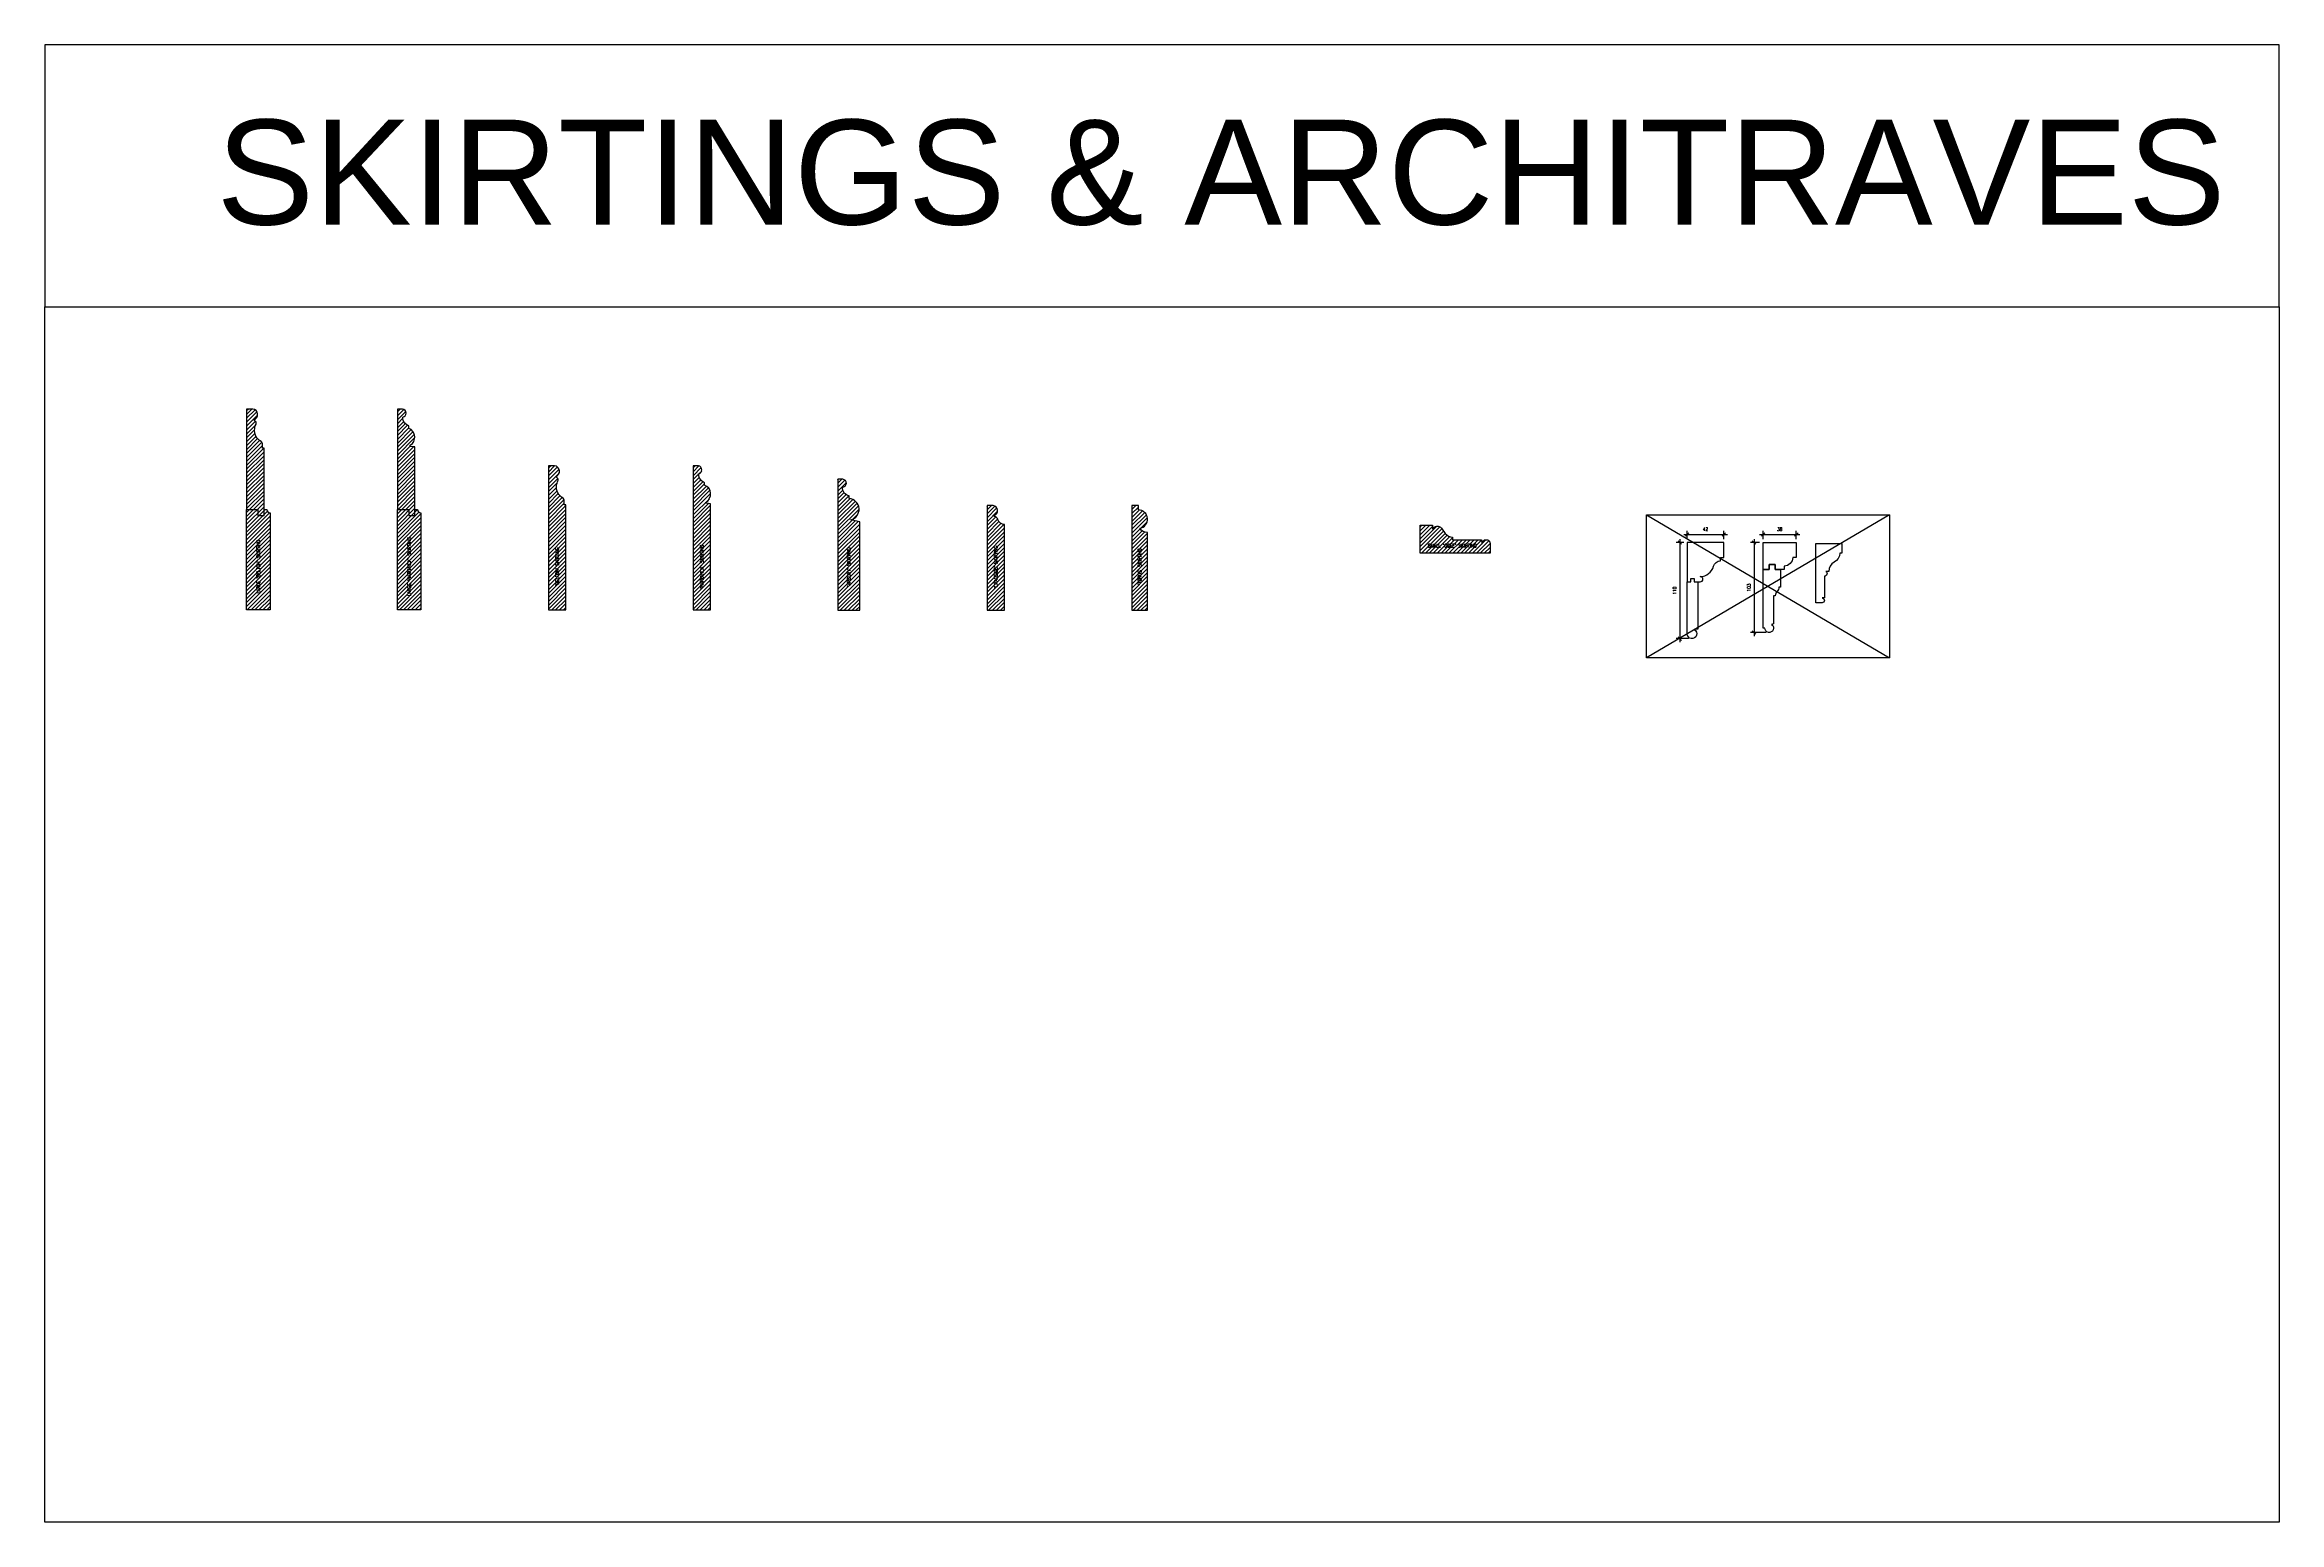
# Model space of a CAD drawing. Header units: millimetres. Extents: x 0 to 23312, y -3206 to 11448.
# Drawn here: x 13143 to 15701, y 8064 to 9756 of the extents above; entities that cross this region are included whole.
import ezdxf

# ---------------------------------------------------------------- set-up
doc = ezdxf.new("R2010")
doc.units = ezdxf.units.MM
doc.header["$LTSCALE"] = 10
doc.header["$PDMODE"] = 35
for name, color, linetype in [('02 - Notes & Text', 251, 'Continuous'), ('40 - Detail Outline', 142, 'Continuous'), ('41 - Detail', 7, 'Continuous'), ('42 - Detail Hatch', 251, 'Continuous')]:
    doc.layers.add(name, color=color, linetype=linetype)
doc.styles.add('1-2', font='romans.shx', dxfattribs={"width": 0.8, "height": 4})
doc.styles.add('1-20', font='romans.shx', dxfattribs={"width": 0.8, "height": 40})
doc.dimstyles.new('1-2', dxfattribs={"dimtxt": 4, "dimasz": 4, "dimexe": 4, "dimexo": 4, "dimgap": 4, "dimtad": 1, "dimdec": 0, "dimzin": 0, "dimdsep": 46, "dimtxsty": '1-2', "dimblk": 'OBLIQUE', "dimcen": 4, "dimdle": 4, "dimclrd": 251, "dimclre": 251, "dimclrt": 251, "dimadec": 0, "dimazin": 0, "dimtfac": 1, "dimtdec": 0, "dimtix": 1, "dimtmove": 1, "dimatfit": 3, "dimfxl": 1, "dimtolj": 1, "dimtzin": 0, "dimlwd": 25, "dimarcsym": 0})

# ---------------------------------------------------------------- blocks, each defined once
blk = doc.blocks.new('_Oblique')
at = {"color": 0, "linetype": 'ByBlock', "lineweight": -2}
blk.add_line((-0.5, -0.5), (0.5, 0.5), dxfattribs=at)
blk = doc.blocks.new('*D33')
at = {"layer": '40 - Detail Outline', "color": 251, "lineweight": 25, "ltscale": 10, "transparency": 16777216}
blk.add_line((15019.31361959827, 9195.391445975569), (15069.31361959827, 9195.391445975569), dxfattribs=at)
at = {"layer": '40 - Detail Outline', "color": 251, "lineweight": -2, "ltscale": 10, "transparency": 16777216}
for p, q in [((15023.31361959827, 9190.07300952133), (15023.31361959827, 9199.391445975569)), ((15065.31361959827, 9190.07300952133), (15065.31361959827, 9199.391445975569))]:
    blk.add_line(p, q, dxfattribs=at)
at = {"layer": 'Defpoints', "color": 0, "ltscale": 10, "transparency": 16777216}
for p in [(15023.31361959827, 9186.07300952133), (15065.31361959827, 9195.391445975569), (15065.31361959827, 9186.07300952133)]:
    blk.add_point(p, dxfattribs=at)
at = {"layer": '40 - Detail Outline', "color": 251, "lineweight": 25, "ltscale": 10, "transparency": 16777216, "xscale": 4, "yscale": 4, "zscale": 4, "rotation": 180}
blk.add_blockref('_Oblique', (15023.31361959827, 9195.391445975569), dxfattribs=at)
at = {"layer": '40 - Detail Outline', "color": 251, "lineweight": 25, "ltscale": 10, "transparency": 16777216, "xscale": 4, "yscale": 4, "zscale": 4}
blk.add_blockref('_Oblique', (15065.31361959827, 9195.391445975569), dxfattribs=at)
at = {"layer": '40 - Detail Outline', "color": 251, "ltscale": 10, "transparency": 16777216, "insert": (15044.31361959827, 9201.391445975569), "char_height": 4, "attachment_point": 5, "style": '1-2'}
blk.add_mtext('\\A1;42', dxfattribs=at)
blk = doc.blocks.new('*D34')
at = {"layer": '40 - Detail Outline', "color": 251, "lineweight": -2, "ltscale": 10, "transparency": 16777216}
for p, q in [((15019.31361959827, 9186.073009521333), (15010.87488127547, 9186.073009521333)), ((15024.81361959827, 9076.073009521348), (15010.87488127547, 9076.073009521348))]:
    blk.add_line(p, q, dxfattribs=at)
at = {"layer": '40 - Detail Outline', "color": 251, "lineweight": 25, "ltscale": 10, "transparency": 16777216}
blk.add_line((15014.87488127547, 9190.073009521333), (15014.87488127547, 9072.073009521348), dxfattribs=at)
at = {"layer": 'Defpoints', "color": 0, "ltscale": 10, "transparency": 16777216}
for p in [(15023.31361959827, 9186.073009521333), (15014.87488127547, 9076.073009521348), (15028.81361959827, 9076.073009521348)]:
    blk.add_point(p, dxfattribs=at)
at = {"layer": '40 - Detail Outline', "color": 251, "lineweight": 25, "ltscale": 10, "transparency": 16777216, "xscale": 4, "yscale": 4, "zscale": 4}
for p, rotation in [((15014.87488127547, 9186.073009521333), 90), ((15014.87488127547, 9076.073009521348), 270)]:
    blk.add_blockref('_Oblique', p, dxfattribs=dict(at, rotation=rotation))
at = {"layer": '40 - Detail Outline', "color": 251, "ltscale": 10, "transparency": 16777216, "insert": (15008.87488127547, 9131.073009521333), "char_height": 4, "attachment_point": 5, "rotation": 90, "style": '1-2'}
blk.add_mtext('\\A1;110', dxfattribs=at)
blk = doc.blocks.new('*D35')
at = {"layer": '40 - Detail Outline', "color": 251, "lineweight": 25, "ltscale": 10, "transparency": 16777216}
blk.add_line((15106.22751149545, 9195.391445975569), (15152.22751149545, 9195.391445975569), dxfattribs=at)
at = {"layer": '40 - Detail Outline', "color": 251, "lineweight": -2, "ltscale": 10, "transparency": 16777216}
for p, q in [((15110.22751149545, 9190.07300952133), (15110.22751149545, 9199.391445975569)), ((15148.22751149545, 9190.07300952133), (15148.22751149545, 9199.391445975569))]:
    blk.add_line(p, q, dxfattribs=at)
at = {"layer": 'Defpoints', "color": 0, "ltscale": 10, "transparency": 16777216}
for p in [(15110.22751149545, 9186.07300952133), (15148.22751149545, 9195.391445975569), (15148.22751149545, 9186.07300952133)]:
    blk.add_point(p, dxfattribs=at)
at = {"layer": '40 - Detail Outline', "color": 251, "lineweight": 25, "ltscale": 10, "transparency": 16777216, "xscale": 4, "yscale": 4, "zscale": 4, "rotation": 180}
blk.add_blockref('_Oblique', (15110.22751149545, 9195.391445975569), dxfattribs=at)
at = {"layer": '40 - Detail Outline', "color": 251, "lineweight": 25, "ltscale": 10, "transparency": 16777216, "xscale": 4, "yscale": 4, "zscale": 4}
blk.add_blockref('_Oblique', (15148.22751149545, 9195.391445975569), dxfattribs=at)
at = {"layer": '40 - Detail Outline', "color": 251, "ltscale": 10, "transparency": 16777216, "insert": (15129.22751149545, 9201.391445975569), "char_height": 4, "attachment_point": 5, "style": '1-2'}
blk.add_mtext('\\A1;38', dxfattribs=at)
blk = doc.blocks.new('*D36')
at = {"layer": '40 - Detail Outline', "color": 251, "lineweight": -2, "ltscale": 10, "transparency": 16777216}
for p, q in [((15106.22751149546, 9186.073009521333), (15095.84198202263, 9186.073009521333)), ((15113.58374674539, 9083.085716022182), (15095.84198202263, 9083.085716022182))]:
    blk.add_line(p, q, dxfattribs=at)
at = {"layer": '40 - Detail Outline', "color": 251, "lineweight": 25, "ltscale": 10, "transparency": 16777216}
blk.add_line((15099.84198202263, 9190.073009521333), (15099.84198202263, 9079.085716022182), dxfattribs=at)
at = {"layer": 'Defpoints', "color": 0, "ltscale": 10, "transparency": 16777216}
for p in [(15110.22751149546, 9186.073009521333), (15099.84198202263, 9083.085716022182), (15117.58374674539, 9083.085716022182)]:
    blk.add_point(p, dxfattribs=at)
at = {"layer": '40 - Detail Outline', "color": 251, "lineweight": 25, "ltscale": 10, "transparency": 16777216, "xscale": 4, "yscale": 4, "zscale": 4}
for p, rotation in [((15099.84198202263, 9186.073009521333), 90), ((15099.84198202263, 9083.085716022182), 270)]:
    blk.add_blockref('_Oblique', p, dxfattribs=dict(at, rotation=rotation))
at = {"layer": '40 - Detail Outline', "color": 251, "ltscale": 10, "transparency": 16777216, "insert": (15093.84198202263, 9134.57936277175), "char_height": 4, "attachment_point": 5, "rotation": 90, "style": '1-2'}
blk.add_mtext('\\A1;103', dxfattribs=at)

msp = doc.modelspace()

# ---------------------------------------------------------------- hatches: boundary and pattern name
at = {"layer": '42 - Detail Hatch', "ltscale": 10}
h = msp.add_hatch(dxfattribs=at)
h.set_pattern_fill('ANSI31', color=256)
h.set_pattern_definition([(45, (8274.151397891535, 1314.640582876003), (-2.245064030267288, 2.245064030267288), [])])
edge = h.paths.add_edge_path()
edge.add_line((13393.7313964498, 9294.082155659766), (13391.84029798876, 9294.082155659766))
edge.add_line((13391.84029798876, 9294.082155659766), (13391.84029798876, 9299.664176211149))
edge.add_arc((13388.94773019863, 9299.232403657332), 2.924615523229513, 8.4898355361128, 58.33192777130908)
edge.add_arc((13397.89062683231, 9314.736638560955), 14.97541895786987, 173.2095507957262, 240.3538109827246, ccw=False)
edge.add_arc((13403.39631252087, 9313.128735721355), 20.65425854294778, 155.3565494888336, 170.5853882913773, ccw=False)
edge.add_arc((13381.76983346057, 9322.880720897892), 3.07262412169982, 338.2260824118324, 410.1430421710734)
edge.add_line((13383.73899571408, 9325.239411003142), (13382.0813964498, 9326.691555160713))
edge.add_arc((13380.1092714498, 9332.673606691325), 6.298747298513645, 288.2460281702835, 444.3316747405724)
edge.add_line((13380.7313964498, 9338.941555160713), (13373.7313964498, 9338.941555160713))
edge.add_line((13373.7313964498, 9338.941555160713), (13373.7313964498, 9223.941555160713))
edge.add_line((13373.7313964498, 9223.941555160713), (13386.7313964498, 9223.941555160713))
edge.add_line((13386.7313964498, 9223.941555160713), (13386.7313964498, 9216.941555160713))
edge.add_line((13386.7313964498, 9216.941555160713), (13393.7313964498, 9216.941555160713))
edge.add_line((13393.7313964498, 9216.941555160713), (13393.7313964498, 9294.082155659766))
edge = h.paths.add_edge_path()
edge.add_line((13400.7313964498, 9219.937714922093), (13400.7313964498, 9108.941555160713))
edge.add_line((13400.7313964498, 9108.941555160713), (13373.7313964498, 9108.941555160713))
edge.add_line((13373.7313964498, 9108.941555160713), (13373.7313964498, 9223.941555160713))
edge.add_line((13373.7313964498, 9223.941555160713), (13386.7313964498, 9223.941555160713))
edge.add_line((13386.7313964498, 9223.941555160713), (13386.7313964498, 9216.941555160713))
edge.add_line((13386.7313964498, 9216.941555160713), (13393.7313964498, 9216.941555160713))
edge.add_line((13393.7313964498, 9216.941555160713), (13393.7313964498, 9223.941555160713))
edge.add_line((13393.7313964498, 9223.941555160713), (13396.9313964498, 9223.941555160713))
edge.add_arc((13401.09289660052, 9224.085999546622), 4.164006206176539, 181.9879207563444, 265.0195704437069)
h.paths.add_polyline_path([(13390.61234883075, 9126.527304249694), (13390.61234883075, 9190.24158996398), (13383.85044406885, 9190.24158996398), (13383.85044406885, 9126.527304249694)], flags=24)
h = msp.add_hatch(dxfattribs=at)
h.set_pattern_fill('ANSI31', color=256)
h.set_pattern_definition([(45, (8399.151397891535, 1314.640582876003), (-2.245064030267288, 2.245064030267288), [])])
edge = h.paths.add_edge_path()
edge.add_line((13552.38802378979, 9338.941555160713), (13546.38802378979, 9338.941555160713))
edge.add_line((13546.38802378979, 9338.941555160713), (13546.38802378979, 9223.941555160713))
edge.add_line((13546.38802378979, 9223.941555160713), (13559.38802378979, 9223.941555160713))
edge.add_line((13559.38802378979, 9223.941555160713), (13559.38802378979, 9216.941555160713))
edge.add_line((13559.38802378979, 9216.941555160713), (13566.38802378979, 9216.941555160713))
edge.add_line((13566.38802378979, 9216.941555160713), (13566.38802378979, 9295.54183717934))
edge.add_line((13566.38802378979, 9295.54183717934), (13561.49263773437, 9296.094097287203))
edge.add_arc((13561.61083651169, 9296.833477126771), 0.748767986842756, 122.0290200111001, 260.917429873729, ccw=False)
edge.add_arc((13555.5392999989, 9306.724457661165), 10.85708047766511, 301.5100235214421, 428.5918619955333)
edge.add_line((13559.50223233825, 9316.832442810159), (13559.50223233825, 9319.572156015969))
edge.add_arc((13564.49382577877, 9331.198504821992), 12.65258833736226, 221.3079941209937, 246.76447989572972, ccw=False)
edge.add_arc((13562.46220747675, 9329.339108586873), 9.899250345972002, 178.2491998189347, 220.9859422830161, ccw=False)
edge.add_arc((13551.5936374899, 9334.274484654818), 4.734194408812924, 281.8719285528579, 440.3402104801428)
edge = h.paths.add_edge_path()
edge.add_line((13573.38802378979, 9219.937714922093), (13573.38802378979, 9108.941555160713))
edge.add_line((13573.38802378979, 9108.941555160713), (13546.38802378979, 9108.941555160713))
edge.add_line((13546.38802378979, 9108.941555160713), (13546.38802378979, 9223.941555160713))
edge.add_line((13546.38802378979, 9223.941555160713), (13559.38802378979, 9223.941555160713))
edge.add_line((13559.38802378979, 9223.941555160713), (13559.38802378979, 9216.941555160713))
edge.add_line((13559.38802378979, 9216.941555160713), (13566.38802378979, 9216.941555160713))
edge.add_line((13566.38802378979, 9216.941555160713), (13566.38802378979, 9223.941555160713))
edge.add_line((13566.38802378979, 9223.941555160713), (13569.58802378979, 9223.941555160713))
edge.add_arc((13573.74952394051, 9224.085999546622), 4.164006206176539, 181.9879207563444, 265.0195704437069)
h.paths.add_polyline_path([(13563.26897617074, 9123.555875678265), (13563.26897617074, 9193.213018535407), (13556.50707140884, 9193.213018535407), (13556.50707140884, 9123.555875678265)], flags=24)
h = msp.add_hatch(dxfattribs=at)
h.set_pattern_fill('ANSI31', color=256)
h.set_pattern_definition([(45, (8524.151397891535, 1314.640582876003), (-2.245064030267288, 2.245064030267288), [])])
edge = h.paths.add_edge_path()
edge.add_line((13739.36867321835, 9229.082155659766), (13737.47757475731, 9229.082155659766))
edge.add_line((13737.47757475731, 9229.082155659766), (13737.47757475731, 9234.664176211149))
edge.add_arc((13734.58500696718, 9234.232403657332), 2.924615523229513, 8.4898355361128, 58.33192777130908)
edge.add_arc((13743.52790360086, 9249.736638560953), 14.97541895786919, 173.2095507957194, 240.35381098271512, ccw=False)
edge.add_arc((13749.03358928941, 9248.128735721355), 20.65425854294778, 155.3565494888336, 170.5853882913773, ccw=False)
edge.add_arc((13727.40711022912, 9257.880720897892), 3.072624121701509, 338.226082411845, 410.1430421710473)
edge.add_line((13729.37627248263, 9260.239411003142), (13727.71867321835, 9261.691555160713))
edge.add_arc((13725.74654821835, 9267.673606691325), 6.298747298513645, 288.2460281702835, 444.3316747405888)
edge.add_line((13726.36867321835, 9273.941555160713), (13719.36867321835, 9273.941555160713))
edge.add_line((13719.36867321835, 9273.941555160713), (13719.36867321835, 9108.941555160713))
edge.add_line((13719.36867321835, 9108.941555160713), (13739.36867321835, 9108.941555160713))
edge.add_line((13739.36867321835, 9108.941555160713), (13739.36867321835, 9229.082155659766))
h.paths.add_polyline_path([(13732.7496255993, 9135.441589963979), (13732.7496255993, 9181.327304249693), (13725.9877208374, 9181.327304249693), (13725.9877208374, 9135.441589963979)], flags=24)
h = msp.add_hatch(dxfattribs=at)
h.set_pattern_fill('ANSI31', color=256)
h.set_pattern_definition([(45, (8649.151397891535, 1314.640582876003), (-2.245064030267288, 2.245064030267288), [])])
edge = h.paths.add_edge_path()
edge.add_line((13891.12566049743, 9273.941555160713), (13885.12566049743, 9273.941555160713))
edge.add_line((13885.12566049743, 9273.941555160713), (13885.12566049743, 9108.941555160713))
edge.add_line((13885.12566049743, 9108.941555160713), (13905.12566049743, 9108.941555160713))
edge.add_line((13905.12566049743, 9108.941555160713), (13905.12566049743, 9230.54183717934))
edge.add_line((13905.12566049743, 9230.54183717934), (13900.230274442, 9231.094097287203))
edge.add_arc((13900.34847321933, 9231.833477126771), 0.748767986842756, 122.0290200111001, 260.917429873729, ccw=False)
edge.add_arc((13894.27693670654, 9241.724457661165), 10.85708047766511, 301.5100235214421, 428.5918619955333)
edge.add_line((13898.23986904588, 9251.832442810159), (13898.23986904588, 9254.572156015969))
edge.add_arc((13903.2314624864, 9266.198504821992), 12.65258833736226, 221.3079941209937, 246.76447989572972, ccw=False)
edge.add_arc((13901.19984418438, 9264.339108586873), 9.899250345972002, 178.2491998189347, 220.9859422830161, ccw=False)
edge.add_arc((13890.33127419753, 9269.274484654818), 4.734194408812924, 281.8719285528579, 440.3402104801428)
h.paths.add_polyline_path([(13898.50661287838, 9132.47016139255), (13898.50661287838, 9184.298732821122), (13891.74470811647, 9184.298732821122), (13891.74470811647, 9132.47016139255)], flags=24)
h = msp.add_hatch(dxfattribs=at)
h.set_pattern_fill('ANSI31', color=256)
h.set_pattern_definition([(45, (8774.151397891535, 1314.640582876003), (-2.245064030267288, 2.245064030267288), [])])
edge = h.paths.add_edge_path()
edge.add_line((14075.82258101857, 9209.611926714935), (14065.66669915122, 9212.097022668659))
edge.add_arc((14062.65262719407, 9224.153059142129), 12.4270931923988, 284.0365245391732, 444.6230034749219)
edge.add_line((14063.81715271384, 9236.52546899334), (14063.81715271384, 9239.52546899334))
edge.add_arc((14066.13395708329, 9249.376199112026), 10.11950919548284, 179.1267159992899, 256.7650713042242, ccw=False)
edge.add_arc((14055.99742530302, 9254.037904067605), 4.507509330264047, 270.2313185954594, 444.5877221187359)
edge.add_line((14056.42258101857, 9258.525317908556), (14050.82258101857, 9258.525317908556))
edge.add_line((14050.82258101857, 9258.525317908556), (14050.82258101857, 9108.525317908556))
edge.add_line((14050.82258101857, 9108.525317908556), (14075.82258101857, 9108.525317908556))
edge.add_line((14075.82258101857, 9108.525317908556), (14075.82258101857, 9209.611926714935))
h.paths.add_polyline_path([(14066.70353339952, 9134.720590807061), (14066.70353339952, 9181.2158289023), (14059.94162863762, 9181.2158289023), (14059.94162863762, 9134.720590807061)], flags=24)
h = msp.add_hatch(dxfattribs=at)
h.set_pattern_fill('ANSI31', color=256)
h.set_pattern_definition([(45, (8899.151397891535, 1314.640582876003), (-2.245064030267288, 2.245064030267288), [])])
edge = h.paths.add_edge_path()
edge.add_arc((14241.85298346369, 9214.819733386994), 8.116357530616007, 197.4689451509537, 268.32889372365264, ccw=False)
edge.add_arc((14229.16153594871, 9210.848883774835), 5.181809745152856, 17.22438808824289, 83.80701382051186)
edge.add_line((14229.72053744118, 9216.000453396455), (14229.72053744118, 9217.000453396455))
edge.add_arc((14227.74709870151, 9222.626703488073), 5.962310839988721, 289.3286053459414, 441.6174678045468)
edge.add_line((14228.61629285195, 9228.525317908556), (14221.61629285195, 9228.525317908556))
edge.add_line((14221.61629285195, 9228.525317908556), (14221.61629285195, 9108.525317908556))
edge.add_line((14221.61629285195, 9108.525317908556), (14241.61629285195, 9108.525317908556))
edge.add_line((14241.61629285195, 9108.525317908556), (14241.61629285195, 9206.706827796572))
h.paths.add_polyline_path([(14234.9972452329, 9132.587257473728), (14234.9972452329, 9183.349162235632), (14228.235340471, 9183.349162235632), (14228.235340471, 9132.587257473728)], flags=24)
h = msp.add_hatch(dxfattribs=at)
h.set_pattern_fill('ANSI31', color=256)
h.set_pattern_definition([(45, (9024.151397891535, 1314.640582876003), (-2.245064030267288, 2.245064030267288), [])])
edge = h.paths.add_edge_path()
edge.add_arc((14405.36057799301, 9207.738233599855), 10.25829077208247, 211.2878979343585, 269.9977042824636, ccw=False)
edge.add_arc((14394.71950085528, 9212.885259811093), 10.64098788985021, 280.1469800986918, 449.2425694611005)
edge.add_line((14394.86016696556, 9223.525317908556), (14394.86016696556, 9228.525317908556))
edge.add_line((14394.86016696556, 9228.525317908556), (14387.36016696556, 9228.525317908556))
edge.add_line((14387.36016696556, 9228.525317908556), (14387.36016696556, 9108.525317908556))
edge.add_line((14387.36016696556, 9108.525317908556), (14405.36016696556, 9108.525317908556))
edge.add_line((14405.36016696556, 9108.525317908556), (14405.36016696556, 9197.479942836007))
h.paths.add_polyline_path([(14399.74111934651, 9136.660637583029), (14399.74111934651, 9180.108256630647), (14392.97921458461, 9180.108256630647), (14392.97921458461, 9136.660637583029)], flags=24)
h = msp.add_hatch(dxfattribs=at)
h.set_pattern_fill('ANSI31', color=256)
h.set_pattern_definition([(45, (182.8261703276585, -23.57909767282217), (-2.245064030267288, 2.245064030267288), [])])
edge = h.paths.add_edge_path()
edge.add_arc((14754.60521229835, 9202.614594516279), 10.25000000000073, 216.2862444621024, 270)
edge.add_line((14754.60521229835, 9192.364594516279), (14754.60521229835, 9189.364594516279))
edge.add_line((14754.60521229835, 9189.364594516279), (14787.60521229835, 9189.364594516279))
edge.add_line((14787.60521229835, 9189.364594516279), (14788.10521229835, 9184.864594516279))
edge.add_arc((14788.35521229835, 9184.864594516279), 0.25, 180, 360)
edge.add_arc((14793.10521229835, 9184.864594516279), 4.5, 0, 180, ccw=False)
edge.add_line((14797.60521229835, 9184.864594516279), (14797.60521229835, 9173.864594516279))
edge.add_line((14797.60521229835, 9173.864594516279), (14717.60521229835, 9173.864594516279))
edge.add_line((14717.60521229835, 9173.864594516279), (14717.60521229835, 9205.864594516279))
edge.add_line((14717.60521229835, 9205.864594516279), (14731.60521229835, 9205.864594516279))
edge.add_line((14731.60521229835, 9205.864594516279), (14731.60521229835, 9201.364594516279))
edge.add_arc((14737.05956835567, 9198.864594516252), 6.000000000015137, 36.2862444617067, 155.3756816476156, ccw=False)
edge.add_line((14741.89599069094, 9202.415512565865), (14746.34299080899, 9196.548442848145))
h.paths.add_polyline_path([(14725.13507415556, 9179.162297213667), (14783.51602653651, 9179.162297213667), (14783.51602653651, 9185.924201975571), (14725.13507415556, 9185.924201975571)], flags=24)

# ---------------------------------------------------------------- linework, layer by layer
at = {"layer": '40 - Detail Outline', "color": 2, "ltscale": 10}
for p, q in [((14976.77064343434, 9217.813357886032), (15254.86403677776, 9054.16199030778)), ((15254.86403677776, 9217.813357886032), (14976.77064343434, 9054.16199030778))]:
    msp.add_line(p, q, dxfattribs=at)
at = {"layer": '40 - Detail Outline', "ltscale": 10}
for points in [[(13393.7313964498, 9294.082155659766), (13391.84029798876, 9294.082155659766), (13391.84029798876, 9299.664176211149, 0.2209719068650693), (13390.48314591835, 9301.721555024034, -0.3016524393072078), (13383.02025697307, 9316.507308833172, -0.06654631591187471), (13384.62324055741, 9321.740945949503, 0.3245191596226827), (13383.73899571408, 9325.239411003142), (13382.0813964498, 9326.691555160713, 0.8104029804335384), (13380.7313964498, 9338.941555160713), (13373.7313964498, 9338.941555160713), (13373.7313964498, 9223.941555160713), (13386.7313964498, 9223.941555160713), (13386.7313964498, 9216.941555160713), (13393.7313964498, 9216.941555160713)], [(13552.38802378979, 9338.941555160713), (13546.38802378979, 9338.941555160713), (13546.38802378979, 9223.941555160713), (13559.38802378979, 9223.941555160713), (13559.38802378979, 9216.941555160713), (13566.38802378979, 9216.941555160713), (13566.38802378979, 9295.54183717934), (13561.49263773437, 9296.094097287203, -0.693003699522587), (13561.2137283622, 9297.468267340719, 0.6193127155740892), (13559.50223233825, 9316.832442810159), (13559.50223233825, 9319.572156015969, -0.1115339389702311), (13554.98955518237, 9322.846449262715, -0.1886661089648866), (13552.56757845479, 9329.641555160713, 0.8277739070012757)], [(13739.36867321835, 9229.082155659766), (13737.47757475731, 9229.082155659766), (13737.47757475731, 9234.664176211149, 0.2209719068650693), (13736.1204226869, 9236.721555024034, -0.3016524393072078), (13728.65753374161, 9251.507308833172, -0.06654631591187471), (13730.26051732596, 9256.740945949503, 0.3245191596226827), (13729.37627248263, 9260.239411003142), (13727.71867321835, 9261.691555160713, 0.8104029804335384), (13726.36867321835, 9273.941555160713), (13719.36867321835, 9273.941555160713), (13719.36867321835, 9108.941555160713), (13739.36867321835, 9108.941555160713)], [(13891.12566049743, 9273.941555160713), (13885.12566049743, 9273.941555160713), (13885.12566049743, 9108.941555160713), (13905.12566049743, 9108.941555160713), (13905.12566049743, 9230.54183717934), (13900.230274442, 9231.094097287203, -0.693003699522587), (13899.95136506983, 9232.468267340719, 0.6193127155740892), (13898.23986904588, 9251.832442810159), (13898.23986904588, 9254.572156015969, -0.1115339389702311), (13893.72719189001, 9257.846449262715, -0.1886661089648866), (13891.30521516243, 9264.641555160713, 0.8277739070012757)], [(14075.82258101857, 9209.611926714935), (14065.66669915122, 9212.097022668659, 0.843469781285438), (14063.81715271384, 9236.52546899334), (14063.81715271384, 9239.52546899334, -0.3523437124535988), (14056.01562329079, 9249.530431472496, 0.9519244642696725), (14056.42258101857, 9258.525317908556), (14050.82258101857, 9258.525317908556), (14050.82258101857, 9108.525317908556), (14075.82258101857, 9108.525317908556)], [(13400.7313964498, 9219.937714922093), (13400.7313964498, 9108.941555160713), (13373.7313964498, 9108.941555160713), (13373.7313964498, 9223.941555160713), (13386.7313964498, 9223.941555160713), (13386.7313964498, 9216.941555160713), (13393.7313964498, 9216.941555160713), (13393.7313964498, 9223.941555160713), (13396.9313964498, 9223.941555160713, 0.3790240372670271)], [(13573.38802378979, 9219.937714922093), (13573.38802378979, 9108.941555160713), (13546.38802378979, 9108.941555160713), (13546.38802378979, 9223.941555160713), (13559.38802378979, 9223.941555160713), (13559.38802378979, 9216.941555160713), (13566.38802378979, 9216.941555160713), (13566.38802378979, 9223.941555160713), (13569.58802378979, 9223.941555160713, 0.3790240372670271)], [(14241.61629285195, 9206.706827796572, -0.3194289500621289), (14234.11095399804, 9212.383293501072, 0.2989808265818248), (14229.72053744118, 9216.000453396455), (14229.72053744118, 9217.000453396455, 0.7833173859930923), (14228.61629285195, 9228.525317908556), (14221.61629285195, 9228.525317908556), (14221.61629285195, 9108.525317908556), (14241.61629285195, 9108.525317908556)], [(14405.36016696556, 9197.479942836007, -0.2619245025987195), (14396.59416538027, 9202.410707019175, 0.9090975502964465), (14394.86016696556, 9223.525317908556), (14394.86016696556, 9228.525317908556), (14387.36016696556, 9228.525317908556), (14387.36016696556, 9108.525317908556), (14405.36016696556, 9108.525317908556)], [(14746.34299080899, 9196.548442848145, 0.2387581889833873), (14754.60521229835, 9192.364594516279), (14754.60521229835, 9189.364594516279), (14787.60521229835, 9189.364594516279), (14788.10521229835, 9184.864594516279, 0.9999999999999999), (14788.60521229835, 9184.864594516279, -0.9999999999999999), (14797.60521229835, 9184.864594516279), (14797.60521229835, 9173.864594516279), (14717.60521229835, 9173.864594516279), (14717.60521229835, 9205.864594516279), (14731.60521229835, 9205.864594516279), (14731.60521229835, 9201.364594516279, -0.5720649254933878), (14741.89599069094, 9202.415512565865)]]:
    msp.add_lwpolyline(points, format="xyb", close=True, dxfattribs=at)
at = {"layer": '40 - Detail Outline', "color": 2, "ltscale": 10}
msp.add_lwpolyline([(14976.77064343434, 9217.813357886032), (15254.86403677776, 9217.813357886032), (15254.86403677776, 9054.16199030778), (14976.77064343434, 9054.16199030778)], close=True, dxfattribs=at)
at = {"layer": '40 - Detail Outline', "ltscale": 10}
for points in [[(15065.31361959827, 9186.07300952133), (15023.31361959827, 9186.07300952133), (15023.31361959827, 9141.07300952133), (15027.31361959827, 9141.07300952133), (15027.31361959827, 9145.07300952133), (15031.31361959827, 9145.07300952133), (15031.31361959827, 9141.07300952133), (15038.31361959827, 9141.07300952133, 1), (15038.31361959827, 9147.07300952133, 0.3348717507350837), (15053.43856958819, 9158.909926904744, -0.3348717507361998), (15061.31361959827, 9165.073009521337), (15061.31361959827, 9169.07300952133), (15065.31361959827, 9169.07300952133), (15065.31361959827, 9186.07300952133)], [(15110.22751149545, 9186.07300952133), (15148.22751149545, 9186.07300952133), (15148.22751149545, 9169.07300952133), (15144.22751149545, 9169.07300952133, -0.4142135623722427), (15134.22751149545, 9159.07300952133), (15134.22751149545, 9155.07300952133), (15124.22751149545, 9155.07300952133), (15124.22751149545, 9161.07300952133), (15117.22751149545, 9161.07300952133), (15117.22751149545, 9155.07300952133), (15110.22751149545, 9155.07300952133), (15110.22751149545, 9186.07300952133)], [(15110.22751149545, 9155.07300952133), (15117.22751149545, 9155.07300952133), (15117.22751149545, 9161.07300952133), (15124.22751149545, 9161.07300952133), (15124.22751149545, 9155.07300952133), (15130.22751149545, 9155.07300952133), (15130.22751149545, 9135.07300952133), (15128.22751149545, 9135.07300952133, -0.1925824035725081), (15126.22751149544, 9130.073009521351, 0.1925824035694467), (15124.22751149545, 9125.07300952133), (15122.22751149545, 9125.07300952133), (15122.22751149547, 9093.0730095213), (15119.95699709863, 9092.262270594845, -1.679414524551101), (15112.22751149545, 9088.07300952133), (15110.22751149545, 9088.07300952133), (15110.22751149545, 9155.07300952133)], [(15191.71040732598, 9163.611613315232, 0.275095905574153), (15185.46040732595, 9153.111613315072), (15181.96040732587, 9153.111613315086, -0.7646796901419426), (15180.46699945025, 9147.611613315072), (15180.46699945025, 9122.611613315072), (15177.71699945025, 9122.611613315072, -0.9999999999999999), (15177.71699945025, 9117.111613315072), (15170.46040732595, 9117.111613315072), (15170.46040732595, 9185.111613315072), (15200.46040732595, 9185.111613315072), (15200.46040732595, 9174.111613315072), (15197.96040732595, 9174.111613315072, -0.275095905574153), (15191.7104073259, 9163.611613314912)], [(15023.31361959827, 9141.07300952133), (15027.31361959827, 9141.07300952133), (15027.31361959827, 9145.07300952133), (15031.31361959827, 9145.07300952133), (15031.31361959827, 9141.07300952133), (15035.31361959827, 9141.07300952133), (15035.31361959827, 9087.07300952133), (15031.33515713355, 9086.460938372911, -1.780379300137624), (15023.31361959827, 9081.57300952133), (15023.31361959827, 9141.07300952133)]]:
    msp.add_lwpolyline(points, format="xyb", dxfattribs=at)
at = {"layer": '41 - Detail', "color": 3}
for points in [[(13142.57990176103, 9456.068511186542), (15701.30596771137, 9456.068511186546), (15701.30596771137, 9756.068511186546), (13142.57990176103, 9756.068511186542)], [(13142.57990176103, 9456.068511186542), (15701.30596771137, 9456.068511186542), (15701.30596771137, 8064.361210931755), (13142.57990176102, 8064.361210931755)]]:
    msp.add_lwpolyline(points, close=True, dxfattribs=at)

# ---------------------------------------------------------------- texts
at = {"layer": '02 - Notes & Text', "color": 251, "char_height": 4, "attachment_point": 5, "rotation": 90, "style": '1-2'}
for s, insert in [("LARGE 'HARDWICK' SKIRTING", (13559.88802378979, 9158.384447106837)), ("LARGE 'BELTON' SKIRTING", (13387.2313964498, 9158.384447106837)), ("'BELTON' SKIRTING", (13729.36867321835, 9158.384447106837)), ("'HARDWICK' SKIRTING", (13895.12566049743, 9158.384447106837)), ("'ARGORY' SKIRTING", (14063.32258101857, 9157.96820985468)), ("'CRAGSIDE' SKIRTING", (14231.61629285195, 9157.96820985468)), ("'TORUS' SKIRTING", (14396.36016696556, 9158.384447106839))]:
    msp.add_mtext_dynamic_manual_height_columns(s, width=80.81706751277216, gutter_width=20, heights=[0], dxfattribs=dict(at, insert=insert))
at = {"layer": '02 - Notes & Text', "color": 251, "insert": (14754.32555034604, 9182.543249594619), "char_height": 4, "attachment_point": 5, "style": '1-2'}
msp.add_mtext_dynamic_manual_height_columns("SMALL 'OGEE' SKIRTING", width=80.81706751277216, gutter_width=20, heights=[0], dxfattribs=at)
at = {"layer": '41 - Detail', "color": 3, "insert": (14489.47116498316, 9609.322578237476), "char_height": 120, "width": 5616.644384572166, "attachment_point": 5, "style": '1-20'}
msp.add_mtext('\\A1;{\\fArial|b0|i0|c0|p34;\\W1;SKIRTINGS & ARCHITRAVES}', dxfattribs=at)

# ---------------------------------------------------------------- dimensions: what is measured, and where the dimension line sits
at = {"layer": '40 - Detail Outline', "color": 5, "ltscale": 10}
dim = msp.add_linear_dim(base=(15014.87488127547, 9076.073009521348), p1=(15023.31361959827, 9186.07300952133), p2=(15028.81361959827, 9076.073009521344), angle=90, dimstyle='1-2', dxfattribs=at)
dim.commit()
dim.dimension.update_dxf_attribs({"geometry": '*D34', "text_midpoint": (15008.87488127547, 9131.073009521333)})
dim = msp.add_linear_dim(base=(15065.31361959827, 9195.391445975569), p1=(15023.31361959827, 9186.07300952133), p2=(15065.31361959827, 9186.07300952133), dimstyle='1-2', dxfattribs=at)
dim.commit()
dim.dimension.update_dxf_attribs({"geometry": '*D33', "text_midpoint": (15044.31361959827, 9201.391445975569)})
at = {"layer": '40 - Detail Outline', "color": 2, "ltscale": 10}
dim = msp.add_linear_dim(base=(15099.84198202263, 9083.085716022182), p1=(15110.22751149545, 9186.07300952133), p2=(15117.58374674538, 9083.085716022179), angle=90, dimstyle='1-2', dxfattribs=at)
dim.commit()
dim.dimension.update_dxf_attribs({"geometry": '*D36', "text_midpoint": (15093.84198202263, 9134.57936277175)})
dim = msp.add_linear_dim(base=(15148.22751149545, 9195.391445975569), p1=(15110.22751149545, 9186.07300952133), p2=(15148.22751149545, 9186.07300952133), dimstyle='1-2', dxfattribs=at)
dim.commit()
dim.dimension.update_dxf_attribs({"geometry": '*D35', "text_midpoint": (15129.22751149545, 9201.391445975569)})

doc.saveas('drawing.dxf')
